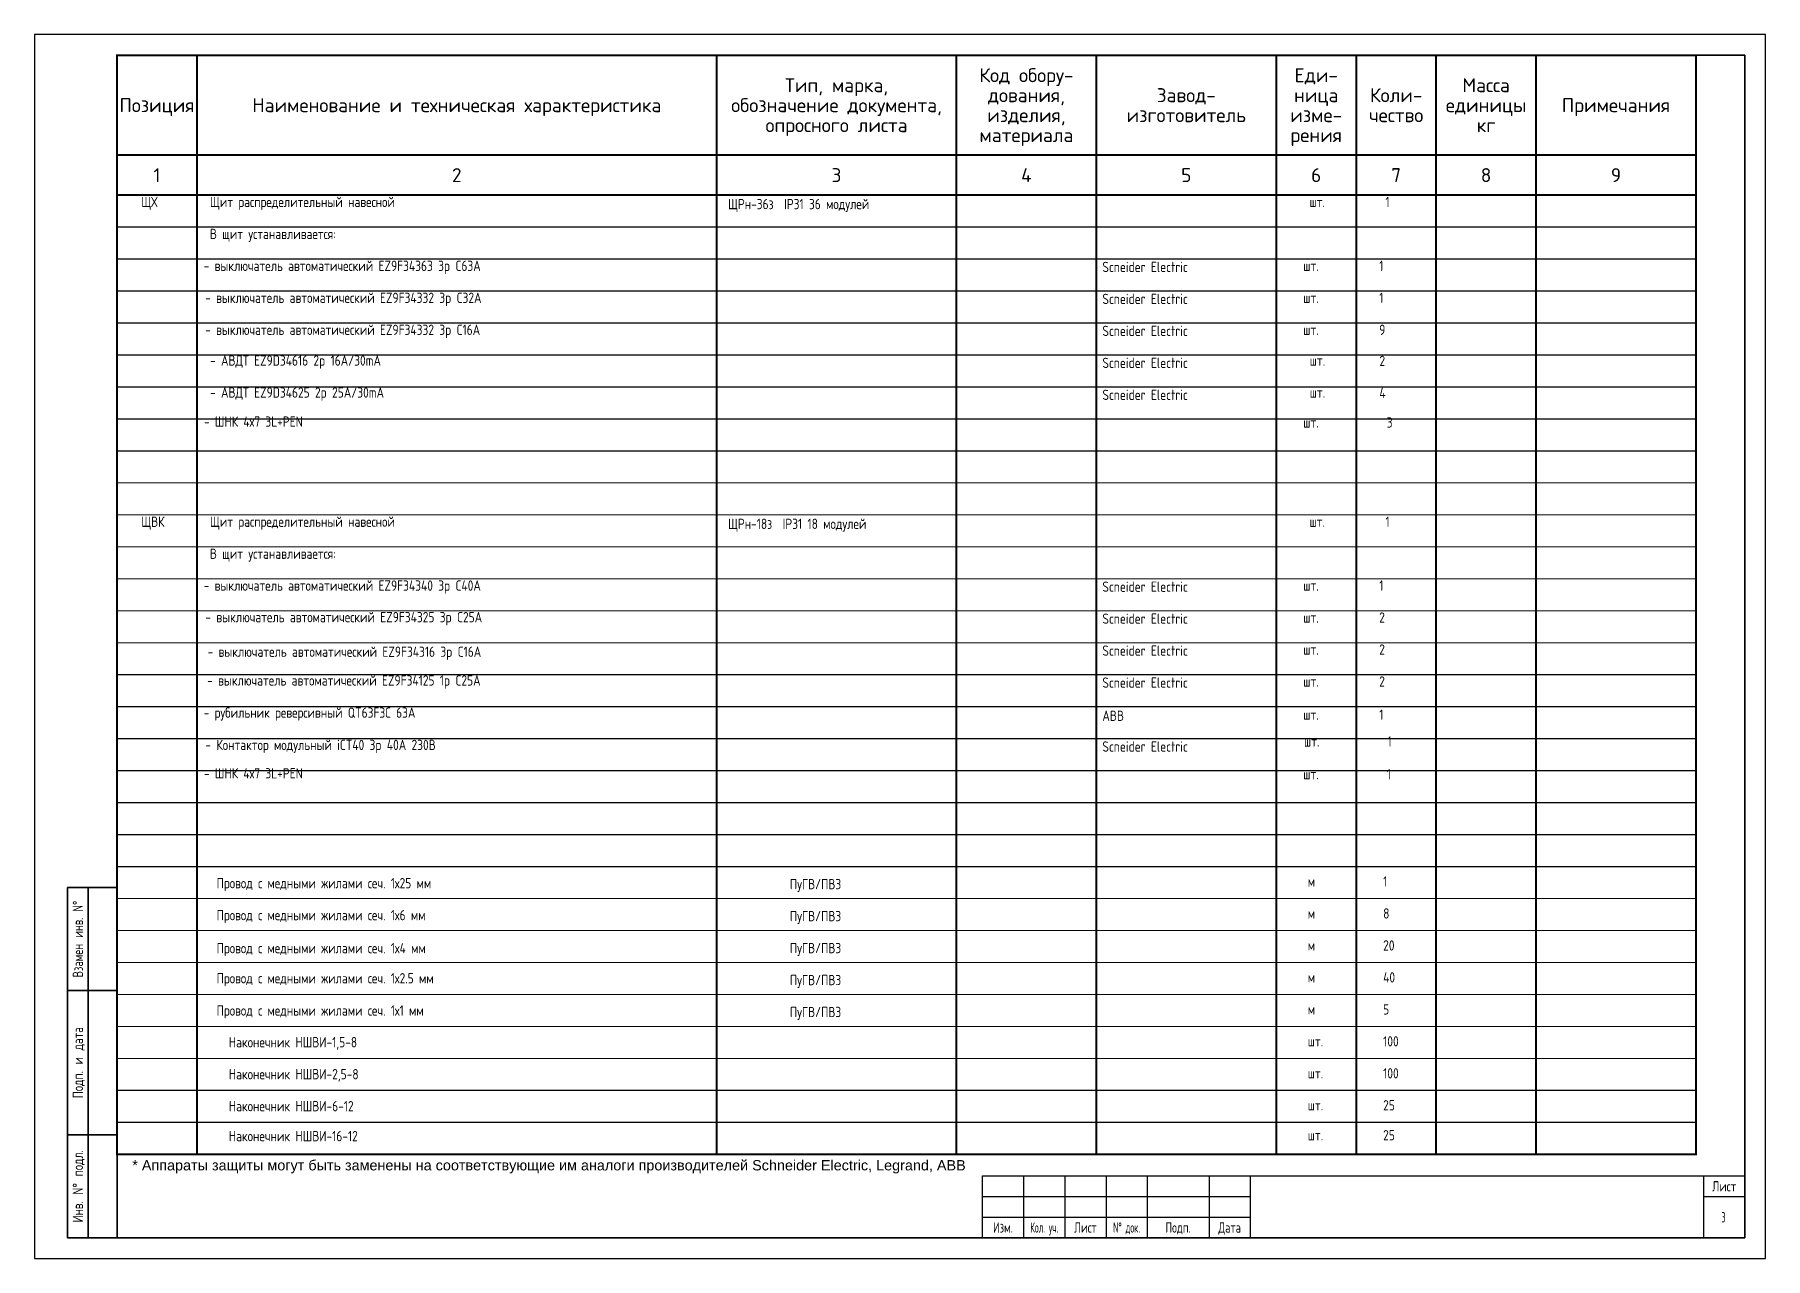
# Model space of a CAD drawing. Header units: metres. Extents: x -472 to 201, y -446 to -235.
# Drawn here: x -85.59 to -43.59, y -445.09 to -415.39 of the extents above; entities that cross this region are included whole.
import ezdxf
from ezdxf.enums import TextEntityAlignment as Align

# ---------------------------------------------------------------- set-up
doc = ezdxf.new("R2010")
doc.units = ezdxf.units.M
doc.header["$MEASUREMENT"] = 0
for name, color, linetype in [('Elproject', 7, 'Continuous'), ('ЭЛЕКТРИК', 7, 'Continuous'), ('ЭО_схема', 250, 'Continuous')]:
    doc.layers.add(name, color=color, linetype=linetype)
doc.styles.add('-ISOCPEUR-', font='isocpeur.ttf')
doc.styles.add('Elproject', font='arial.ttf')
doc.styles.get("Standard").update_dxf_attribs({"font": 'txt.shx'})
doc.styles.add('Times', font='CS_Gost2304.shx')

msp = doc.modelspace()

# ---------------------------------------------------------------- texts
at = {"style": 'Times'}
for s, p in [('Scneider Electric', (-59.674, -421.153)), ('Scneider Electric', (-59.674, -421.929)), ('Scneider Electric', (-59.674, -422.705)), ('Scneider Electric', (-59.674, -423.481)), ('Scneider Electric', (-59.674, -424.257)), ('Scneider Electric', (-59.674, -428.913)), ('Scneider Electric', (-59.674, -429.689)), ('Scneider Electric', (-59.674, -430.465)), ('Scneider Electric', (-59.674, -431.241)), ('ABB', (-59.674, -432.044)), ('Scneider Electric', (-59.674, -432.793))]:
    msp.add_text(s, height=0.25, dxfattribs=at).set_placement(p)
at = {"layer": 'Elproject', "style": 'Elproject'}
msp.add_text('* Аппараты защиты могут быть заменены на соответствующие им аналоги производителей Schneider Electric, Legrand, ABB ', height=0.25, dxfattribs=at).set_placement((-83.216, -442.954))
at = {"layer": 'ЭЛЕКТРИК', "color": 0, "linetype": 'Continuous', "style": 'Times'}
for s, p in [('- выключатель автоматический EZ9F34363 3p C63A', (-81.483, -421.126)), ('шт.', (-54.799, -421.126)), ('1', (-52.957, -421.126)), ('- выключатель автоматический EZ9F34332 3p C32A', (-81.447, -421.902)), ('1', (-52.957, -421.902)), ('шт.', (-54.799, -421.902)), ('- выключатель автоматический EZ9F34332 3p C16A', (-81.447, -422.678)), ('шт.', (-54.799, -422.678)), ('9', (-52.957, -422.678)), ('2', (-52.951, -423.434)), ('4', (-52.951, -424.21)), ('- ШНК 4х7 3L+PEN', (-81.478, -424.907)), ('шт.', (-54.799, -424.927)), ('3', (-52.773, -424.927)), ('- выключатель автоматический EZ9F34340 3p C40A', (-81.483, -428.886)), ('шт.', (-54.799, -428.886)), ('1', (-52.957, -428.886)), ('- выключатель автоматический EZ9F34325 3p C25A', (-81.441, -429.652)), ('шт.', (-54.799, -429.662)), ('2', (-52.957, -429.662)), ('- выключатель автоматический EZ9F34316 3p C16A', (-81.389, -430.491)), ('шт.', (-54.799, -430.438)), ('2', (-52.957, -430.438)), ('- выключатель автоматический EZ9F34125 1p C25A', (-81.398, -431.188)), ('шт.', (-54.799, -431.214)), ('2', (-52.957, -431.214)), ('- рубильник реверсивный QT63F3С 63А', (-81.483, -431.97)), ('шт.', (-54.799, -432.018)), ('1', (-52.957, -432.018)), ('- Контактор модульный iCT40 3p 40A 230B', (-81.44, -432.753)), ('шт.', (-54.782, -432.669)), ('1', (-52.756, -432.669)), ('- ШНК 4х7 3L+PEN', (-81.478, -433.443)), ('шт.', (-54.799, -433.463)), ('1', (-52.773, -433.463))]:
    msp.add_text(s, height=0.25, dxfattribs=at).set_placement(p)
at = {"layer": 'ЭО_схема', "color": 0, "linetype": 'Continuous', "style": 'Times'}
for s, p in [('ЩХ', (-82.998, -419.576)), ('шт.', (-54.648, -419.576)), ('1', (-52.805, -419.576)), ('- АВДТ EZ9D34616 2p 16A/30mA ', (-81.327, -423.424)), ('шт.', (-54.643, -423.424)), ('- АВДТ EZ9D34625 2p 25A/30mA ', (-81.327, -424.2)), ('шт.', (-54.643, -424.2)), ('ЩВК', (-82.998, -427.336)), ('1', (-52.805, -427.336)), ('шт.', (-54.648, -427.336)), (' Провод с медными жилами сеч. 1х25 мм', (-81.297, -436.108)), ('ПуГВ/ПВ3', (-67.259, -436.131)), ('м', (-54.691, -436.067)), (' Провод с медными жилами сеч. 1х6 мм', (-81.297, -436.884)), ('ПуГВ/ПВ3', (-67.259, -436.907)), ('м', (-54.691, -436.843)), (' Провод с медными жилами сеч. 1х4 мм', (-81.297, -437.685)), ('ПуГВ/ПВ3', (-67.259, -437.683)), ('м', (-54.691, -437.619)), (' Провод с медными жилами сеч. 1х2.5 мм', (-81.297, -438.416)), ('ПуГВ/ПВ3', (-67.259, -438.459)), ('м', (-54.691, -438.395)), (' Провод с медными жилами сеч. 1х1 мм', (-81.297, -439.199)), ('ПуГВ/ПВ3', (-67.259, -439.235)), ('м', (-54.691, -439.171)), ('Наконечник НШВИ-1,5-8', (-80.874, -439.968)), ('шт.', (-54.691, -439.947)), ('Наконечник НШВИ-2,5-8', (-80.874, -440.744)), ('шт.', (-54.691, -440.723)), ('Наконечник НШВИ-6-12', (-80.874, -441.52)), ('шт.', (-54.691, -441.499)), ('Наконечник НШВИ-16-12', (-80.874, -442.247)), ('шт.', (-54.691, -442.226))]:
    msp.add_text(s, height=0.25, dxfattribs=at).set_placement(p)
at = {"layer": 'ЭО_схема', "linetype": 'Continuous', "style": 'Times'}
for s, p in [('Щит распределительный навесной', (-81.332, -419.576)), ('В щит устанавливается:', (-81.332, -420.352)), ('Щит распределительный навесной', (-81.332, -427.336)), ('В щит устанавливается:', (-81.332, -428.112)), ('1', (-52.861, -436.067)), ('8', (-52.861, -436.843)), ('20', (-52.861, -437.619)), ('40', (-52.861, -438.395)), ('5', (-52.861, -439.171)), ('100', (-52.861, -439.947)), ('100', (-52.861, -440.723)), ('25', (-52.861, -441.499)), ('25', (-52.861, -442.226))]:
    msp.add_text(s, height=0.25, dxfattribs=at).set_placement(p)
at = {"layer": 'ЭО_схема', "style": 'Times'}
for s, p in [('ЩРн-36з  IP31 36 модулей', (-68.76, -419.627)), ('ЩРн-18з  IP31 18 модулей', (-68.76, -427.387))]:
    msp.add_text(s, height=0.25, dxfattribs=at).set_placement(p)
at = {"layer": 'ЭО_схема', "lineweight": -3}
for s, width, p in [('Взамен инв. N°', 0.7, (-84.536, -437.34)), ('Подп. и дата', 0.75, (-84.536, -440.34)), ('Инв. N° подл.', 0.75, (-84.536, -443.34))]:
    msp.add_text(s, height=0.25, rotation=90, dxfattribs=dict(at, width=width)).set_placement(p, align=Align.MIDDLE_CENTER)
at = {"layer": 'ЭО_схема', "lineweight": 25, "width": 0.75}
msp.add_text('Лист', height=0.25, dxfattribs=at).set_placement((-44.586, -443.34), align=Align.MIDDLE_CENTER)
at = {"layer": 'ЭО_схема', "lineweight": 25, "ltscale": 100, "style": 'Times'}
for s, width, p in [('Изм.', 0.9, (-62.086, -444.34)), ('Кол. уч.', 0.7, (-61.086, -444.34)), ('Лист', 0.9, (-60.086, -444.34)), ('N° док.', 0.7, (-59.086, -444.34)), ('Подп.', 0.9, (-57.836, -444.34)), ('Дата', 0.9, (-56.586, -444.34))]:
    msp.add_text(s, height=0.25, dxfattribs=dict(at, width=width)).set_placement(p, align=Align.MIDDLE_CENTER)
at = {"layer": 'ЭО_схема', "lineweight": 25, "ltscale": 100, "style": 'Times', "width": 0.7}
msp.add_text('3', height=0.25, dxfattribs=at).set_placement((-44.653, -444.216))

# ---------------------------------------------------------------- blocks, each defined once
blk = doc.blocks.new('*U313')
at = {"const_width": 0.5}
blk.add_lwpolyline([(0, 0), (-395, 0), (-395, -35), (0, -35)], close=True, dxfattribs=at)
for points, const_width in [([(-375, 0), (-375, -35)], 0.5), ([(-245, 0), (-245, -35)], 0.5), ([(-185, 0), (-185, -35)], 0.5), ([(-150, 0), (-150, -35)], 0.5), ([(-105, 0), (-105, -35)], 0.5), ([(-85, 0), (-85, -35)], 0.5), ([(-65, 0), (-65, -35)], 0.5), ([(-40, 0), (-40, -35)], 0.5), ([(-395, -25), (0, -25)], 0.5), ([(0, -35), (0, -275), (-395, -275), (-395, -35)], 0.5), ([(-375, -35), (-375, -275)], 0.5), ([(-245, -35), (-245, -275)], 0.5), ([(-185, -35), (-185, -275)], 0.5), ([(-150, -35), (-150, -275)], 0.5), ([(-105, -35), (-105, -275)], 0.5), ([(-85, -35), (-85, -275)], 0.5), ([(-65, -35), (-65, -275)], 0.5), ([(-40, -35), (-40, -275)], 0.5), ([(0, -43), (-395, -43)], 0.3), ([(0, -51), (-395, -51)], 0.3), ([(0, -59), (-395, -59)], 0.3), ([(0, -67), (-395, -67)], 0.3), ([(0, -75), (-395, -75)], 0.3), ([(0, -83), (-395, -83)], 0.3), ([(0, -91), (-395, -91)], 0.3), ([(0, -99), (-395, -99)], 0.3), ([(0, -107), (-395, -107)], 0.3), ([(0, -115), (-395, -115)], 0.3), ([(0, -123), (-395, -123)], 0.3), ([(0, -131), (-395, -131)], 0.3), ([(0, -139), (-395, -139)], 0.3), ([(0, -147), (-395, -147)], 0.3), ([(0, -155), (-395, -155)], 0.3), ([(0, -163), (-395, -163)], 0.3), ([(0, -171), (-395, -171)], 0.3), ([(0, -179), (-395, -179)], 0.3), ([(0, -187), (-395, -187)], 0.3), ([(0, -195), (-395, -195)], 0.3), ([(0, -203), (-395, -203)], 0.3), ([(0, -211), (-395, -211)], 0.3), ([(0, -219), (-395, -219)], 0.3), ([(0, -227), (-395, -227)], 0.3), ([(0, -235), (-395, -235)], 0.3), ([(0, -243), (-395, -243)], 0.3), ([(0, -251), (-395, -251)], 0.3), ([(0, -259), (-395, -259)], 0.3), ([(0, -267), (-395, -267)], 0.3), ([(0, -275), (-395, -275)], 0.3)]:
    blk.add_lwpolyline(points, dxfattribs=dict(const_width=const_width))
at = {"style": '-ISOCPEUR-'}
for s, p in [('Код обору-', (-167.5, -5)), ('Еди-', (-95, -5)), ('Тип, марка,', (-215, -7.5)), ('Завод-', (-127.5, -10)), ('Коли-', (-75, -10)), ('Масса', (-52.5, -7.5)), ('Позиция', (-385, -12.5)), ('Наименование и техническая характеристика', (-310, -12.5)), ('обозначение документа,', (-215, -12.5)), ('дования,', (-167.5, -10)), ('ница', (-95, -10)), ('единицы', (-52.5, -12.5)), ('Примечания', (-20, -12.5)), ('опросного листа', (-215, -17.5)), ('изделия,', (-167.5, -15)), ('изготовитель', (-127.5, -15)), ('изме-', (-95, -15)), ('чество', (-75, -15)), ('кг', (-52.5, -17.5)), ('материала', (-167.5, -20)), ('рения', (-95, -20)), ('1', (-385, -30)), ('2', (-310, -30)), ('3', (-215, -30)), ('4', (-167.5, -30)), ('5', (-127.5, -30)), ('6', (-95, -30)), ('7', (-75, -30)), ('8', (-52.5, -30)), ('9', (-20, -30))]:
    blk.add_text(s, height=3.5, dxfattribs=at).set_placement(p, align=Align.MIDDLE_CENTER)

# ---------------------------------------------------------------- linework, layer by layer
at = {"layer": 'ЭО_схема'}
msp.add_lwpolyline([(-85.586, -445.09), (-43.586, -445.09), (-43.586, -415.39), (-85.586, -415.39)], close=True, dxfattribs=at)
at = {"layer": 'ЭО_схема', "lineweight": 35}
msp.add_lwpolyline([(-83.586, -444.59), (-44.086, -444.59), (-44.086, -415.89), (-83.586, -415.89)], close=True, dxfattribs=at)
for points in [[(-83.586, -444.59), (-84.786, -444.59), (-84.786, -442.09), (-84.786, -438.59), (-84.786, -436.09), (-83.586, -436.09)], [(-84.286, -444.59), (-84.286, -436.09)], [(-84.786, -438.59), (-83.586, -438.59)], [(-84.786, -442.09), (-83.586, -442.09)]]:
    msp.add_lwpolyline(points, dxfattribs=at)
at = {"layer": 'ЭО_схема', "lineweight": 25}
for points in [[(-62.586, -444.59), (-62.586, -443.09), (-44.086, -443.09)], [(-61.586, -443.09), (-61.586, -444.59)], [(-60.586, -443.09), (-60.586, -444.59)], [(-59.586, -443.09), (-59.586, -444.59)], [(-58.586, -443.09), (-58.586, -444.59)], [(-57.086, -443.09), (-57.086, -444.59)], [(-56.086, -443.09), (-56.086, -444.59)], [(-45.086, -443.09), (-45.086, -444.59)], [(-62.586, -443.59), (-56.086, -443.59)], [(-45.086, -443.59), (-44.086, -443.59)], [(-62.586, -444.09), (-56.086, -444.09)]]:
    msp.add_lwpolyline(points, dxfattribs=at)

# ---------------------------------------------------------------- block references
at = {"layer": 'ЭО_схема', "color": 0, "linetype": 'Continuous', "xscale": 0.097, "yscale": 0.097, "zscale": 0.097}
msp.add_blockref('*U313', (-45.271, -415.89), dxfattribs=at)

msp.set_redraw_order([(e.dxf.handle, doc.entitydb.next_handle()) for e in msp.query("TEXT MTEXT ATTDEF DIMENSION ARC_DIMENSION")])  # texts and dimensions are drawn at this point

doc.saveas('drawing.dxf')
